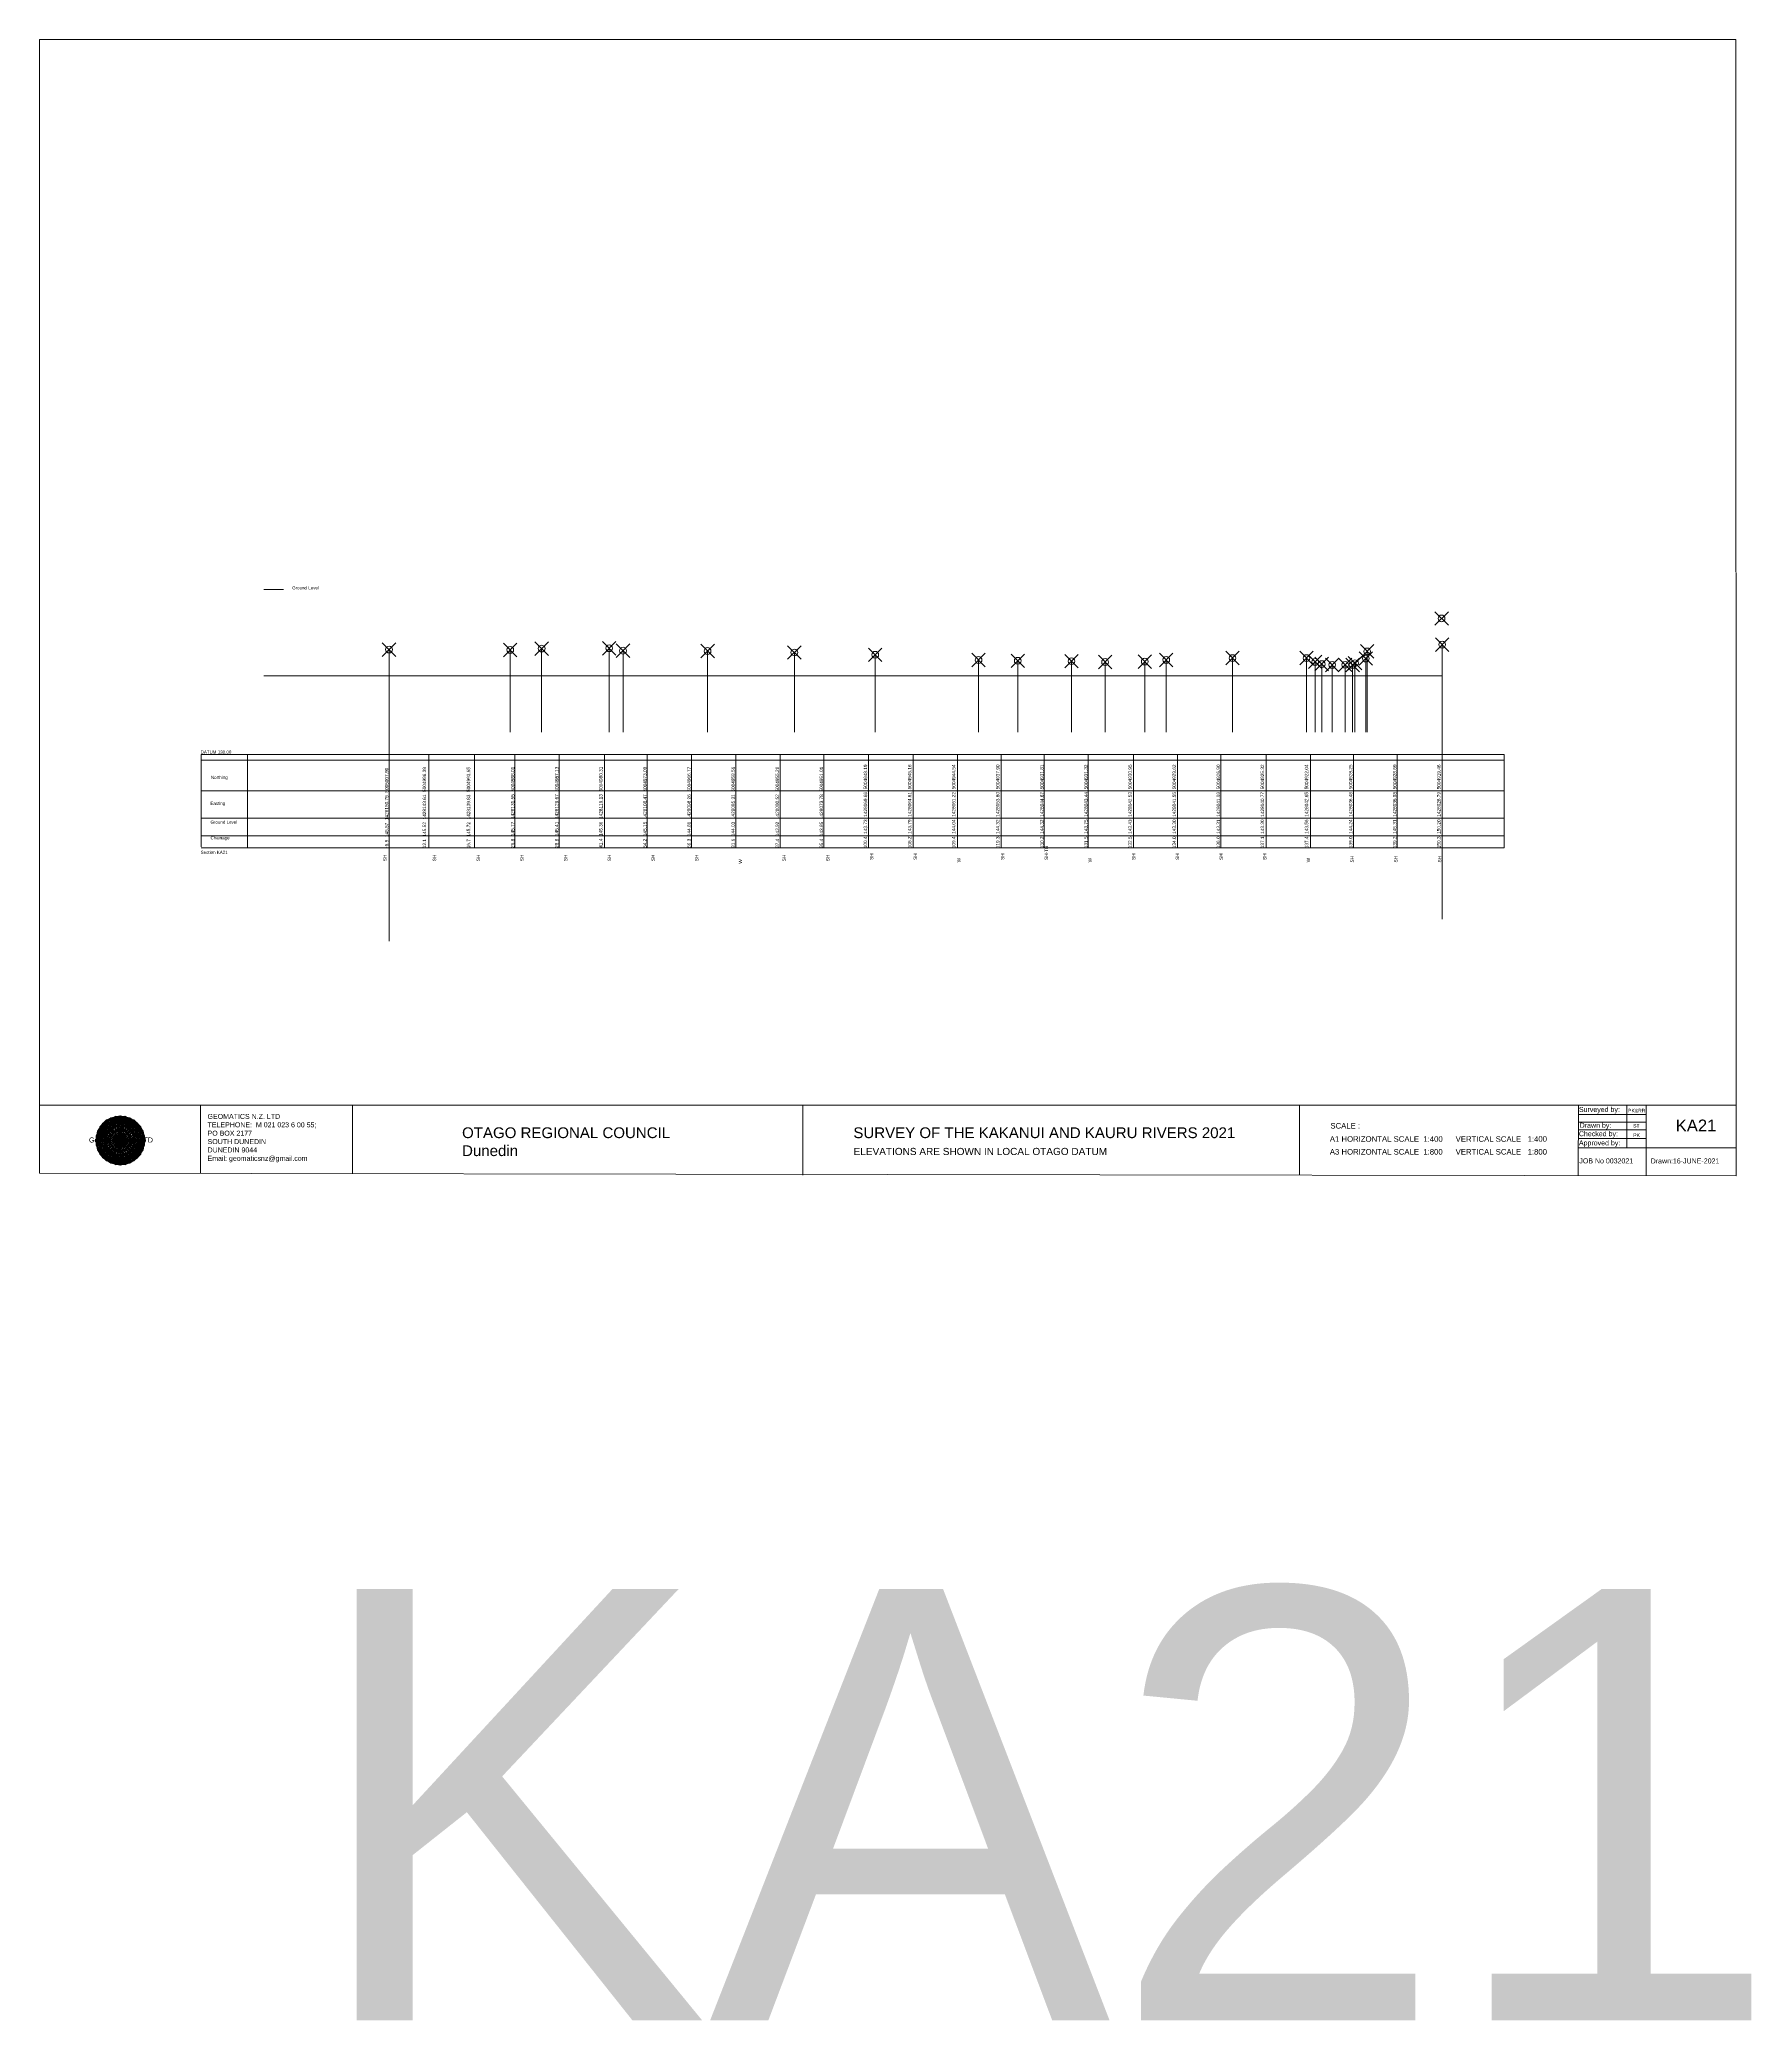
# Model space of a CAD drawing. Header units: millimetres. Extents: x -1728099 to 198647, y -76565 to 314873.
# Drawn here: x -508586 to -254572, y -57800 to 236074 of the extents above; entities that cross this region are included whole.
import ezdxf

# ---------------------------------------------------------------- set-up
doc = ezdxf.new("R2010")
doc.units = ezdxf.units.MM
doc.header["$PDMODE"] = 35
doc.header["$PDSIZE"] = 1000
doc.layers.get('0').update_dxf_attribs({"lineweight": 0})
doc.layers.add('geo', color=7, linetype='Continuous', lineweight=0)
doc.styles.get("Standard").update_dxf_attribs({"font": 'arial.ttf'})

# ---------------------------------------------------------------- blocks, each defined once
blk = doc.blocks.new('Geomatics_Circle_SPT')
at = {"layer": 'geo', "color": 2, "linetype": 'Continuous', "lineweight": 0}
for p, q in [((0, 25.2), (-25.2, 0)), ((-24.7, 4.9), (-4.9, 24.7)), ((-24.7, -4.9), (4.9, 24.7)), ((-9.7, 23.3), (-23.3, 9.6)), ((9.7, 23.3), (-23.3, -9.7)), ((-21, 14), (-14, 21)), ((-21, -14), (14, 21)), ((-14, 21), (21, -14)), ((23.3, -9.7), (-9.7, 23.3)), ((-4.9, 24.7), (24.7, -4.9)), ((25.2, 0), (0, 25.2)), ((4.9, 24.7), (24.7, 4.9)), ((23.3, 9.7), (9.7, 23.3)), ((14, 21), (21, 14)), ((4.9, -24.7), (-24.7, 4.9)), ((-24.7, 0), (0, -24.7)), ((-23.3, 9.7), (9.7, -23.3)), ((14, -21), (-21, 14)), ((0, 0), (-17.8, 17.8)), ((0, 0), (-17.8, -17.8)), ((21, 14), (-14, -21)), ((-9.7, -23.3), (23.3, 9.7)), ((24.7, 4.9), (-4.9, -24.7)), ((0, 0), (17.8, 17.8)), ((0, 0), (17.8, -17.8)), ((0, -24.8), (25.2, 0)), ((17.8, 18.1), (17.8, 18.1)), ((-4.9, -24.7), (-24.7, -4.9)), ((-23.3, -9.7), (-9.7, -23.3)), ((-14, -21), (-21, -14)), ((-17.8, -17.8), (-17.8, -17.8)), ((24.7, -4.9), (4.9, -24.7)), ((9.7, -23.3), (23.3, -9.7)), ((21, -14), (14, -21)), ((18.1, -17.8), (18.1, -17.8)), ((4.9, -24.7), (4.9, -24.7))]:
    blk.add_line(p, q, dxfattribs=at)
at = {"layer": 'geo', "color": 1, "linetype": 'Continuous', "lineweight": 0}
for p, q in [((-25.2, 0), (9.7, 23.3)), ((-25.2, 0), (-9.6, 23.3)), ((-4.9, 24.8), (-24.7, -4.9)), ((4.9, 24.7), (-24.7, 4.9)), ((14, 21), (-24.7, -4.9)), ((-14, 21), (-24.7, 4.9)), ((-23.3, 9.7), (0, 25.2)), ((-23.3, -9.6), (0, 25.2)), ((4.9, 24.8), (-21, -14)), ((-4.9, 24.7), (-21, 14)), ((14, 21), (-21, 14)), ((-14, 21), (-21, -14)), ((-17.8, 17.8), (9.7, 23.3)), ((-17.8, 17.8), (-9.6, 23.3)), ((-17.8, -17.8), (9.7, 23.3)), ((-17.8, -17.8), (-9.7, 23.3)), ((4.9, 24.7), (-14, 21)), ((-4.9, 24.7), (-14, -20.9)), ((0, 0), (-14, 21)), ((-14, 21), (-4.9, -24.7)), ((-14, 21), (-14, 21)), ((24.7, -4.9), (-14, 21)), ((21, 14), (-14, 21)), ((-9.8, 23.1), (-9.8, 23.1)), ((-9.7, 23.3), (0, 25.2)), ((-9.7, 23.3), (0, -25.2)), ((-9.7, -23.3), (0, 25.2)), ((-9.6, 23.3), (17.8, -17.8)), ((-9.6, 23.3), (25.2, 0)), ((-9.6, 23.3), (17.8, 17.8)), ((0, 0), (-4.9, 24.7)), ((-4.9, 24.7), (-4.9, 24.7)), ((21, -14), (-4.9, 24.7)), ((24.8, 4.9), (-4.9, 24.7)), ((14, 21), (-4.9, 24.7)), ((-0.2, 25.1), (-0.2, 25.1)), ((0, 25.2), (9.7, -23.3)), ((0, 25.2), (23.3, -9.7)), ((0, 25.2), (23.3, 9.7)), ((0, 25.2), (9.7, 23.3)), ((0, 0), (4.9, 24.7)), ((0, -25.2), (9.7, 23.3)), ((0, 0), (14, 21)), ((21, 14), (4.9, 24.8)), ((14, -21), (4.9, 24.7)), ((24.7, -4.9), (4.9, 24.7)), ((4.9, 24.7), (4.9, 24.7)), ((4.9, -24.7), (14, 21)), ((9.4, 23.3), (9.4, 23.3)), ((9.7, 23.3), (17.8, -17.8)), ((9.7, 23.3), (25.2, 0)), ((9.7, 23.3), (17.8, 17.9)), ((21, -14), (14, 21)), ((24.7, 4.9), (14, 21)), ((14, 21), (14, 21)), ((-25.2, 0), (23.3, 9.7)), ((-25.2, 0), (-23.3, 9.7)), ((-23.3, -9.7), (-25.2, 0)), ((-9.6, -23.3), (-25.2, 0)), ((9.7, -23.3), (-25.2, 0)), ((21, 14), (-24.7, 4.9)), ((-21, 14), (-24.7, -4.9)), ((0, 0), (-24.7, 4.9)), ((-24.7, 4.9), (-21, -14)), ((-24.7, 4.9), (-4.9, -24.7)), ((-24.7, 4.9), (14, -21)), ((-24.7, 4.9), (-24.7, 4.9)), ((0, 0), (-24.7, -4.9)), ((-23.3, -9.6), (17.8, 17.8)), ((-23.3, 9.7), (-17.8, 17.9)), ((-23.3, -9.6), (-17.8, 17.9)), ((-23.3, 9.7), (17.8, 17.8)), ((-17.8, -17.8), (-23.3, 9.7)), ((0, -25.2), (-23.3, 9.7)), ((-23.3, 9.7), (17.8, -17.8)), ((-23.3, 9.7), (25.2, 0)), ((-23.3, 9.4), (-23.3, 9.4)), ((-23.3, -9.7), (25.2, 0)), ((0, 0), (-21, 14)), ((-21, 14), (-14, -21)), ((-21, 14), (4.9, -24.7)), ((-21, 14), (-21, 14)), ((24.7, 4.9), (-21, 14)), ((0, 0), (-21, -14)), ((-17.9, 17.6), (-17.9, 17.6)), ((-9.7, -23.3), (-17.8, 17.8)), ((-17.8, 17.8), (9.7, -23.3)), ((-17.8, 17.8), (23.3, -9.6)), ((-17.8, 17.8), (23.3, 9.7)), ((-17.8, -17.8), (23.3, 9.7)), ((-14, -21), (24.7, 4.9)), ((0, 0), (-14, -21)), ((-9.6, -23.3), (17.8, 17.9)), ((25.2, 0), (-9.6, -23.3)), ((-4.9, -24.7), (21, 14)), ((0, 0), (-4.9, -24.7)), ((0, 0), (21, 14)), ((23.3, 9.7), (0, -25.2)), ((0, 0), (24.8, 4.9)), ((0, 0), (4.9, -24.7)), ((0, 0), (14, -21)), ((0, 0), (21, -14)), ((0, 0), (24.8, -4.9)), ((4.9, -24.7), (24.7, 4.9)), ((17.8, 17.8), (9.7, -23.3)), ((25.2, 0), (9.7, -23.3)), ((14, -21), (21, 14)), ((17.6, 17.9), (17.6, 17.9)), ((17.8, 17.8), (23.3, -9.7)), ((17.8, 17.8), (23.3, 9.7)), ((23.3, 9.7), (17.8, -17.8)), ((24.7, -4.9), (21, 14)), ((21, 14), (21, 14)), ((21, -14), (24.7, 4.9)), ((23.1, 9.8), (23.1, 9.8)), ((23.3, 9.7), (25.2, 0)), ((25.2, 0), (23.3, -9.6)), ((24.7, 4.9), (24.7, 4.9)), ((25.1, 0.2), (25.1, 0.2)), ((-25.2, 0), (23.3, -9.7)), ((-25.1, -0.2), (-25.1, -0.2)), ((-24.7, -4.9), (-24.7, -4.9)), ((-24.7, -4.9), (-14, -21)), ((-24.7, -4.9), (4.9, -24.7)), ((-24.7, -4.9), (21, -14)), ((-17.8, -17.8), (-23.3, -9.7)), ((0, -25.2), (-23.3, -9.6)), ((17.8, -17.8), (-23.3, -9.6)), ((-23.1, -9.8), (-23.1, -9.8)), ((-21, -14), (24.7, -4.9)), ((-21, -14), (-21, -14)), ((-21, -14), (-4.9, -24.7)), ((-21, -14), (14, -21)), ((23.3, -9.7), (-17.8, -17.8)), ((-9.6, -23.3), (-17.8, -17.8)), ((9.7, -23.3), (-17.8, -17.8)), ((-17.6, -17.9), (-17.6, -17.9)), ((-14, -21), (21, -14)), ((17.8, -17.8), (-9.7, -23.3)), ((-4.9, -24.7), (24.7, -4.9)), ((23.3, -9.6), (0, -25.2)), ((4.9, -24.7), (21, -14)), ((17.8, -17.8), (9.7, -23.3)), ((14, -21), (24.7, -4.9)), ((23.3, -9.6), (17.8, -17.8)), ((17.9, -17.6), (17.9, -17.6)), ((21, -14), (21, -14)), ((23.3, -9.4), (23.3, -9.4)), ((24.7, -4.9), (24.7, -4.9)), ((-14, -21), (-14, -21)), ((-14, -21), (4.9, -24.7)), ((0, -25.2), (-9.7, -23.3)), ((-9.4, -23.3), (-9.4, -23.3)), ((-4.9, -24.7), (14, -21)), ((-4.9, -24.7), (-4.9, -24.7)), ((9.7, -23.3), (0, -25.2)), ((0.2, -25.1), (0.2, -25.1)), ((4.9, -24.7), (4.9, -24.7)), ((9.8, -23.1), (9.8, -23.1)), ((14, -21), (14, -21))]:
    blk.add_line(p, q, dxfattribs=at)
at = {"layer": 'geo', "color": 114, "linetype": 'Continuous', "lineweight": 0}
for p, q in [((-24.7, 4.9), (14, 21)), ((9.7, 23.3), (-23.3, 9.7)), ((-20.9, 14), (4.9, 24.7)), ((0, 25.2), (-17.8, 17.8)), ((-14, 21), (-4.9, 24.7)), ((4.9, -24.7), (-14, 21)), ((0, 0), (-9.7, 23.3)), ((-4.9, 24.7), (14, -21)), ((17.8, -17.8), (0, 25.2)), ((0, 0), (9.7, 23.3)), ((4.9, 24.7), (21, -14)), ((23.3, -9.7), (9.7, 23.3)), ((14, 21), (24.7, -4.9)), ((17.9, 17.8), (-25.2, 0)), ((-24.7, -4.9), (21, 14)), ((-14, -21), (-24.7, 4.9)), ((0, 0), (-23.3, 9.7)), ((-23.3, 9.7), (-9.7, -23.3)), ((0, 0), (-23.3, -9.7)), ((-4.9, -24.7), (-21, 14)), ((24.8, 4.9), (-20.9, -14)), ((-17.8, 17.8), (0, -25.2)), ((0, 0), (-9.7, -23.3)), ((0, 0), (23.3, 9.7)), ((0, 0), (9.7, -23.3)), ((0, 0), (23.3, -9.7)), ((25.2, 0), (17.8, 17.8)), ((21, 14), (24.7, 4.9)), ((-25.2, 0), (-17.8, -17.8)), ((-21, -14), (-24.7, -4.9)), ((-17.8, -17.8), (25.2, 0)), ((24.8, -4.9), (-14, -21)), ((-9.6, -23.3), (23.3, -9.7)), ((21, -14), (-4.9, -24.8)), ((0, -25.2), (17.9, -17.8)), ((14, -21), (4.9, -24.8))]:
    blk.add_line(p, q, dxfattribs=at)
at = {"layer": 'geo', "color": 250, "linetype": 'Continuous', "lineweight": 0}
for p, q in [((-14, 21), (-14, 21)), ((14, 21), (-14, 21)), ((-14, 20.9), (-14, -21)), ((-9.7, 23.3), (9.7, 23.3)), ((-9.7, -23.3), (-9.7, 23.3)), ((-4.9, 24.7), (4.9, 24.7)), ((-4.9, 24.7), (-4.9, -24.7)), ((0, 0), (0, 25.2)), ((4.9, 24.7), (4.9, -24.7)), ((9.7, -23.3), (9.7, 23.3)), ((14, 21), (14, -21)), ((0, 0), (-25.2, 0)), ((24.7, 4.9), (-24.7, 4.9)), ((-24.7, 4.9), (-24.7, -4.9)), ((-23.3, 9.7), (23.3, 9.7)), ((-23.3, 9.7), (-23.3, 9.7)), ((-23.3, -9.7), (-23.3, 9.7)), ((21, 14), (-21, 14)), ((-21, 14), (-21, -14)), ((-17.8, 17.8), (17.8, 17.8)), ((-17.8, -17.8), (-17.8, 17.8)), ((0, 0), (0, -25.2)), ((0, 0), (25.2, 0)), ((17.8, -17.8), (17.8, 17.8)), ((21, 14), (21, 14)), ((21, -14), (21, 14)), ((23.3, 9.7), (23.3, -9.7)), ((24.7, 4.9), (24.7, 4.9)), ((24.7, -4.9), (24.7, 4.9)), ((-24.7, -4.9), (24.7, -4.9)), ((23.3, -9.7), (-23.3, -9.7)), ((-21, -14), (21, -14)), ((17.8, -17.8), (-17.8, -17.8)), ((-14, -21), (14, -21)), ((9.7, -23.3), (-9.7, -23.3)), ((-4.9, -24.7), (4.9, -24.7))]:
    blk.add_line(p, q, dxfattribs=at)
blk = doc.blocks.new('GeomaticsNZ TITLE BLOCK')
at = {"color": 7, "linetype": 'Continuous', "lineweight": 0}
for p, q in [((0, 94.9), (0, 1579.2)), ((0, 1579.2), (2363.4, 1579.2)), ((2363.4, 1579.2), (2364, 94.9)), ((2364, 94.9), (0, 94.9)), ((0, 94.9), (0, 0)), ((15.9, 94.9), (2364, 94.9)), ((224.3, 95.2), (224.3, -0.3)), ((2364, 94.9), (382.6, 94.9)), ((435.8, 95.2), (435.8, -0.7)), ((1063.4, 94.9), (1063.4, -2.4)), ((1755.4, 94.9), (1755.4, -2.6)), ((2143.9, 94.9), (2143.7, -3)), ((2211.5, 94.9), (2211.5, 36.1)), ((2238.6, 94.8), (2238.6, -3.2)), ((2364, -3.5), (2364, 94.9)), ((2143.6, 60.4), (2238.6, 60.4)), ((2143.9, 81.9), (2238.6, 81.7)), ((2143.9, 71), (2238.6, 71)), ((2143.8, 48.6), (2238.6, 48.6)), ((2143.8, 35.4), (2364, 35.3)), ((0, 0), (2364, -3.5))]:
    blk.add_line(p, q, dxfattribs=at)
at = {"color": 7, "linetype": 'Continuous', "lineweight": 0, "xscale": 1.36, "yscale": 1.36, "zscale": 1.36}
blk.add_blockref('Geomatics_Circle_SPT', (112.4, 45.7), dxfattribs=at)
at = {"color": 7, "linetype": 'Continuous', "lineweight": 0}
for s, p in [('PK&RR', (2213.2, 84.8)), ('ST', (2220.3, 63.6)), ('PK', (2220.4, 50.6))]:
    blk.add_text(s, height=5, dxfattribs=at).set_placement(p)
at = {"color": 7, "linetype": 'Continuous', "lineweight": 0, "attachment_point": 1}
for s, width, heights, insert, char_height in [('{\\C256;GEOMATICS N.Z. LTD                   \\PTELEPHONE:  M 021 023 6 00 55;\\PPO BOX 2177\\PSOUTH DUNEDIN\\PDUNEDIN 9044\\PEmail: geomaticsnz@gmail.com}', 3535.727, [94.7], (234, 82.7), 7), ('{\\C256;Surveyed by:}', 3535.727, [0], (2144.7, 92.4), 7), ('{\\C256;OTAGO REGIONAL COUNCIL\\PDunedin}', 3535.727, [0], (588.6, 64), 15), ('{\\C256;SURVEY OF THE KAKANUI AND KAURU RIVERS 2021}', 3535.727, [0], (1133.8, 64), 15), ('{\\C256;Checked by:}', 3535.727, [0], (2144.7, 58.6), 7), ('{\\C256;Drawn by:}', 3535.727, [0], (2145.8, 70.4), 7), ('{\\C256;Geomatics N.Z. LTD                   }', 125.079, [15.8], (68.8, 49.9), 7), ('{\\C256;ELEVATIONS ARE SHOWN IN LOCAL OTAGO DATUM}', 3535.727, [0], (1134.1, 35.4), 10), ('{\\C256;Approved by:}', 3535.727, [0], (2144.7, 45.9), 7), ('{\\C256;JOB No 0032021}', 3535.727, [0], (2145.3, 20.8), 7), ('{\\C256;Drawn:16-JUNE-2021}', 3535.727, [0], (2244.7, 20.7), 7)]:
    blk.add_mtext_dynamic_manual_height_columns(s, width=width, gutter_width=159, heights=heights, dxfattribs=dict(at, insert=insert, char_height=char_height))

msp = doc.modelspace()

# ---------------------------------------------------------------- linework, layer by layer
at = {"color": 1, "lineweight": 0}
msp.add_line((-475306, 154508), (-472399, 154508), dxfattribs=at)
at = {"lineweight": 0}
for p, q in [((-456736, 145573), (-456736, 102312)), ((-300451, 146310), (-300451, 105580)), ((-475294, 141703), (-300451, 141703))]:
    msp.add_line(p, q, dxfattribs=at)
for p, q in [((-438748, 145523), (-438748, 141703)), ((-434087, 145723), (-434087, 141703)), ((-424069, 145772), (-424069, 141703)), ((-422015, 145412), (-422015, 141703)), ((-409461, 145362), (-409461, 141703)), ((-396588, 145152), (-396588, 141703)), ((-384583, 144811), (-384583, 141703)), ((-369251, 144031), (-369251, 141703)), ((-341401, 144040), (-341401, 141703)), ((-331572, 144320), (-331572, 141703)), ((-320598, 144320), (-320598, 141703)), ((-311784, 144240), (-311784, 141703)), ((-311597, 145310), (-311597, 141703)), ((-438748, 141703), (-438748, 133330)), ((-434087, 141703), (-434087, 133330)), ((-424069, 141703), (-424069, 133330)), ((-422015, 141703), (-422015, 133330)), ((-409461, 141703), (-409461, 133330)), ((-396588, 141703), (-396588, 133330)), ((-384583, 141703), (-384583, 133330)), ((-369251, 141703), (-369251, 133330)), ((-363437, 143921), (-363437, 141703)), ((-363437, 141703), (-363437, 133330)), ((-355469, 143851), (-355469, 141703)), ((-355469, 141703), (-355469, 133330)), ((-350478, 143731), (-350478, 141703)), ((-350478, 141703), (-350478, 133330)), ((-344592, 143791), (-344592, 141703)), ((-344592, 141703), (-344592, 133330)), ((-341401, 141703), (-341401, 133330)), ((-331572, 141703), (-331572, 133330)), ((-320598, 141703), (-320598, 133330)), ((-319300, 143750), (-319300, 141703)), ((-319300, 141703), (-319300, 133330)), ((-318335, 143430), (-318335, 141703)), ((-318335, 141703), (-318335, 133330)), ((-316789, 143300), (-316789, 141703)), ((-316789, 141703), (-316789, 133330)), ((-314853, 143310), (-314853, 141703)), ((-314853, 141703), (-314853, 133330)), ((-313750, 143300), (-313750, 141703)), ((-313750, 141703), (-313750, 133330)), ((-313394, 143560), (-313394, 141703)), ((-313394, 141703), (-313394, 133330)), ((-311784, 141703), (-311784, 133330)), ((-311597, 141703), (-311597, 133330)), ((-450826, 130000), (-450826, 116176)), ((-444064, 130000), (-444064, 116176)), ((-438044, 130000), (-438044, 116176)), ((-431499, 130000), (-431499, 116176)), ((-424744, 130000), (-424744, 116176)), ((-418422, 130000), (-418422, 116176)), ((-411859, 130000), (-411859, 116176)), ((-405277, 130000), (-405277, 116176)), ((-398694, 130000), (-398694, 116176)), ((-392212, 130000), (-392212, 116176)), ((-385583, 130000), (-385583, 116176)), ((-378973, 130000), (-378973, 116176)), ((-372383, 130000), (-372383, 116176)), ((-365879, 130000), (-365879, 116176)), ((-359533, 130000), (-359533, 116176)), ((-352980, 130000), (-352980, 116176)), ((-346258, 130000), (-346258, 116176)), ((-339753, 130000), (-339753, 116176)), ((-333306, 130000), (-333306, 116176)), ((-326594, 130000), (-326594, 116176)), ((-320010, 130000), (-320010, 116176)), ((-313637, 130000), (-313637, 116176)), ((-307128, 130000), (-307128, 116176))]:
    msp.add_line(p, q)
at = {"color": 7, "lineweight": 0, "transparency": 33554687}
for p, q in [((-484617, 130000), (-291281, 130000)), ((-484617, 129453), (-484617, 116303)), ((-484617, 129154), (-291281, 129154)), ((-484617, 124611), (-291281, 124611)), ((-484617, 120550), (-291281, 120550)), ((-484617, 117946), (-291281, 117946)), ((-484617, 116176), (-291281, 116176)), ((-508586, 111456), (-508586, 98305))]:
    msp.add_line(p, q, dxfattribs=at)
at = {"color": 7, "lineweight": 0}
for p, q in [((-484617, 130000), (-484617, 129453)), ((-477715, 130000), (-477715, 116176)), ((-291281, 130000), (-291281, 116176)), ((-508586, 112003), (-508586, 111456))]:
    msp.add_line(p, q, dxfattribs=at)
at = {"color": 51, "lineweight": 0, "true_color": 0xf7f281}
for p in [(-300543, 150200), (-300451, 146310), (-456736, 145573), (-438748, 145523), (-434087, 145723), (-424069, 145772), (-422015, 145412), (-409461, 145362), (-396588, 145152), (-384583, 144811), (-369251, 144031), (-363437, 143921), (-355469, 143851), (-350478, 143731), (-344592, 143791), (-341401, 144040), (-331572, 144320), (-320598, 144320), (-319300, 143750), (-318335, 143430), (-316789, 143300), (-314853, 143310), (-313750, 143300), (-313394, 143560), (-311784, 144240), (-311597, 145310)]:
    msp.add_point(p, dxfattribs=at)

# ---------------------------------------------------------------- block references
at = {"color": 7, "lineweight": 0, "xscale": 106.5053773992074, "yscale": 106.5053773992074, "zscale": 106.5053773992074}
msp.add_blockref('GeomaticsNZ TITLE BLOCK', (-508586, 67877), dxfattribs=at)

# ---------------------------------------------------------------- texts
at = {"color": 7, "lineweight": 0, "transparency": 33554687}
for s, height, p in [('Ground Level', 473.07, (-471114, 154508)), ('DATUM 130.00', 473.07, (-484684, 130136)), ('Northing', 473.1, (-483173, 126387)), ('Easting', 473.1, (-483242, 122528)), ('Ground Level', 473.07, (-483225, 119739)), ('Chainage', 473.1, (-483223, 117414)), ('Section KA21', 473.07, (-484684, 115258))]:
    msp.add_text(s, height=height, dxfattribs=at).set_placement(p)
for s, p in [('-5.9  145.57  1428150.79  5005007.90', (-456848, 116154)), ('12.1  145.52  1428143.61  5004996.39', (-451235, 116100)), ('16.7  145.72  1428139.83  5004993.65', (-444691, 116100)), ('26.8  145.77  1428131.55  5004988.01', (-438146, 116155)), ('28.8  145.41  1428129.67  5004987.13', (-431601, 116155)), ('41.4  145.36  1428119.13  5004980.31', (-425056, 116167)), ('54.2  145.15  1428108.47  5004973.09', (-418511, 116147)), ('66.3  144.81  1428098.26  5004966.77', (-411966, 116149)), ('81.6  144.03  1428085.31  5004958.56', (-405421, 116147)), ('87.4  143.92  1428080.52  5004955.26', (-398876, 116147)), ('95.4  143.85  1428073.78  5004951.01', (-392331, 116147)), ('100.4  143.73  1428069.66  5004948.19', (-385787, 116100)), ('106.2  143.79  1428064.61  5004945.16', (-379242, 116100)), ('109.4  144.04  1428061.22  5004944.54', (-372697, 116100)), ('119.3  144.32  1428053.80  5004937.90', (-366152, 116100)), ('130.2  144.32  1428044.67  5004931.81', (-359607, 116100)), ('131.5  143.75  1428043.44  5004931.32', (-353063, 116100)), ('132.5  143.43  1428042.53  5004930.95', (-346518, 116100)), ('134.0  143.30  1428041.55  5004929.62', (-339973, 116100)), ('136.0  143.31  1428041.03  5004926.90', (-333428, 116100)), ('137.1  143.30  1428040.77  5004925.32', (-326883, 116100)), ('137.4  143.56  1428042.65  5004922.04', (-320338, 116100)), ('139.0  144.24  1428036.48  5004928.25', (-313793, 116100)), ('139.2  145.31  1428035.98  5004928.69', (-307248, 116100)), ('150.3  150.20  1428028.79  5004919.46', (-300703, 116100))]:
    msp.add_text(s, height=500, rotation=90).set_placement(p)
at = {"color": 51, "lineweight": 0, "true_color": 0xf7f281}
for s, p in [('   SH', (-457094, 113596)), ('   SH', (-449740, 113596)), ('   SH', (-443253, 113596)), ('   SH', (-436765, 113596)), ('   SH', (-430278, 113596)), ('   SH', (-423790, 113596)), ('   SH', (-417303, 113596)), ('   SH', (-410815, 113596)), ('   SH', (-397857, 113596)), ('   SH', (-391369, 113596)), ('    SH', (-384882, 113596)), ('    SH', (-378394, 113596)), ('  W', (-371915, 113619)), ('    SH', (-365436, 113596)), ('    SH-TB', (-358949, 113596)), ('  W', (-352470, 113619)), ('    SH', (-345990, 113596)), ('    SH', (-339503, 113596)), ('    SH', (-333015, 113596)), ('    SH', (-326528, 113596)), ('  W', (-320049, 113619)), ('  SH', (-313570, 113596)), ('  SH', (-307082, 113596)), ('  SH', (-300595, 113596)), (' W', (-404336, 113619))]:
    msp.add_text(s, height=500, rotation=90, dxfattribs=at).set_placement(p)
at = {"color": 7, "lineweight": 0}
for s, height, p in [('SCALE :  ', 823.6, (-317045, 74514)), ('KA21', 1764.8, (-265799, 74084)), ('A1 HORIZONTAL SCALE  1:400      VERTICAL SCALE   1:400 ', 823.57, (-317127, 72554)), ('A3 HORIZONTAL SCALE  1:800      VERTICAL SCALE   1:800', 823.57, (-317127, 70650)), ('KA21', 63997, (-468887, -57800))]:
    msp.add_text(s, height=height, dxfattribs=at).set_placement(p)

doc.saveas('drawing.dxf')
